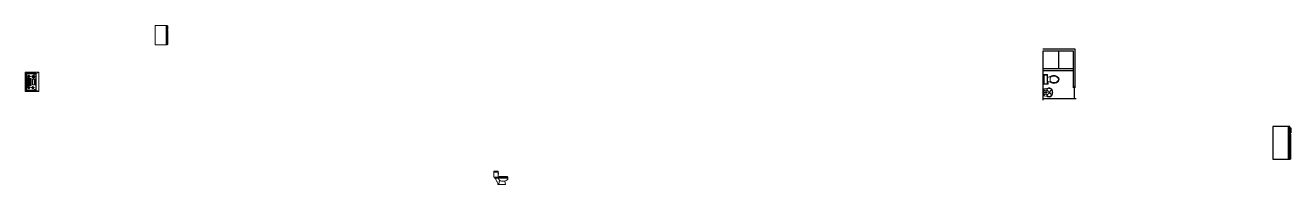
# Model space of a CAD drawing. Header units: millimetres. Extents: x -106 to 2534, y 21 to 2786.
# Drawn here: x 1062.2 to 1127.5, y 1358.9 to 1367.1 of the extents above; entities that cross this region are included whole.
import ezdxf

# ---------------------------------------------------------------- set-up
doc = ezdxf.new("R2010")
doc.units = ezdxf.units.MM
doc.layers.add('cota', color=252, linetype='Continuous', lineweight=15)
doc.layers.add('MOBILIARIO', color=132, linetype='Continuous', lineweight=20)

# ---------------------------------------------------------------- blocks, each defined once
blk = doc.blocks.new('*U89')
for p, q in [((-0.231, 0.101), (-0.184, 0.29)), ((0.162, 0.289), (-0.184, 0.29)), ((-0.132, 0.247), (-0.136, 0.251)), ((-0.132, 0.228), (-0.136, 0.224)), ((-0.03, -0.009), (-0.134, 0.121)), ((-0.127, 0.251), (-0.131, 0.255)), ((-0.125, 0.226), (-0.131, 0.22)), ((-0.109, 0.224), (-0.105, 0.22)), ((-0.108, 0.251), (-0.104, 0.255)), ((-0.104, 0.247), (-0.1, 0.251)), ((-0.104, 0.228), (-0.1, 0.224)), ((-0.014, 0.007), (0.101, 0.126)), ((0.082, 0.246), (0.078, 0.25)), ((0.082, 0.227), (0.078, 0.223)), ((0.086, 0.251), (0.082, 0.255)), ((0.086, 0.223), (0.082, 0.219)), ((0.102, 0.225), (0.109, 0.219)), ((0.105, 0.25), (0.109, 0.254)), ((0.109, 0.246), (0.113, 0.25)), ((0.109, 0.227), (0.113, 0.223)), ((0.21, 0.092), (0.162, 0.289)), ((-0.014, -0.025), (-0.113, -0.073)), ((0.003, -0.009), (0.095, -0.068))]:
    blk.add_line(p, q)
for points in [[(-0.231, 0.101, 0.010629), (-0.236, 0.093, 0.121124), (-0.253, 0.023, 0.121124), (-0.236, -0.047, 0.105167), (-0.183, -0.112, 0.08841), (-0.108, -0.152, 0.079366), (-0.014, -0.168, 0.079366), (0.081, -0.153, 0.08841), (0.156, -0.113, 0.105167), (0.21, -0.049, 0.121124), (0.227, 0.021, 0.121124), (0.21, 0.092, 0.000225), (0.21, 0.092, 0.000225)], [(-0.024, 0.182, 0.068528), (-0.097, 0.169, 0.08841), (-0.164, 0.134, 0.105167), (-0.209, 0.079, 0.121124), (-0.223, 0.023, 0.121124), (-0.209, -0.033, 0.105167), (-0.165, -0.088, 0.08841), (-0.098, -0.124, 0.079366), (-0.014, -0.138, 0.079366), (0.071, -0.125, 0.08841), (0.138, -0.089, 0.105167), (0.183, -0.035, 0.121124), (0.197, 0.022, 0.121124), (0.183, 0.078, 0.105167), (0.139, 0.133, 0.08841), (0.072, 0.169, 0.066484), (0.002, 0.182)], [(-0.13, 0.234, -0.155485), (-0.13, 0.241)], [(-0.122, 0.25, -0.155485), (-0.114, 0.25)], [(0.1, 0.249, 0.155485), (0.092, 0.249)], [(0.108, 0.233, 0.155485), (0.108, 0.241)]]:
    blk.add_lwpolyline(points, format="xyb")
blk.add_lwpolyline([(0.005, 0.245), (-0.001, 0.134, -1), (-0.022, 0.134), (-0.027, 0.245, -1)], format="xyb", close=True)
for centre, radius in [((-0.118, 0.237), 0.00528), ((-0.014, -0.009), 0.0163), ((-0.011, 0.245), 0.00446), ((0.096, 0.237), 0.00528)]:
    blk.add_circle(centre, radius)
for centre, radius, start, end in [((-0.136, 0.256), 0.00531, 351.42322, 278.17313), ((-0.136, 0.219), 0.00531, 81.42322, 8.17313), ((-0.135, 0.243), 0.00528, 342.12246, 44.79818), ((-0.135, 0.232), 0.00528, 314.79818, 17.47389), ((-0.123, 0.255), 0.00528, 224.79818, 287.47389), ((-0.118, 0.237), 0.0131, 238.76656, 287.47389), ((-0.112, 0.255), 0.00528, 252.12246, 314.79818), ((-0.112, 0.22), 0.00528, 44.79818, 107.47389), ((-0.1, 0.243), 0.00528, 134.79818, 197.47389), ((-0.1, 0.232), 0.00528, 162.12246, 224.79818), ((-0.099, 0.256), 0.00531, 261.42322, 188.17313), ((-0.118, 0.237), 0.0131, 342.12246, 17.47389), ((-0.099, 0.219), 0.00531, 171.42322, 98.17313), ((0.077, 0.255), 0.00531, 351.42322, 278.17313), ((0.077, 0.218), 0.00531, 81.42322, 8.17313), ((0.078, 0.242), 0.00528, 342.12246, 44.79818), ((0.096, 0.237), 0.0131, 162.12246, 197.47389), ((0.078, 0.231), 0.00528, 314.79818, 17.47389), ((0.09, 0.254), 0.00528, 224.79818, 287.47389), ((0.09, 0.219), 0.00528, 72.12246, 134.79818), ((0.096, 0.237), 0.0131, 252.12246, 300.82979), ((0.101, 0.254), 0.00528, 252.12246, 314.79818), ((0.113, 0.242), 0.00528, 134.79818, 197.47389), ((0.113, 0.231), 0.00528, 162.12246, 224.79818), ((0.114, 0.255), 0.00531, 261.42322, 188.17313), ((0.114, 0.218), 0.00531, 171.42322, 98.17313)]:
    blk.add_arc(centre, radius, start, end)
blk = doc.blocks.new('*U95')
at = {"color": 5}
for p, q in [((9.5, 25.9), (9.5, 29.9)), ((-10, 23.4), (-8, 23.4)), ((-10, 22.4), (-10, 23.4)), ((-7, 22.4), (-10, 22.4)), ((-8, 23.4), (-8, 23.9)), ((-7, 23.9), (-7, 22.4)), ((-4, 23.9), (-6, 17.9)), ((4, 17.9), (-4, 17.9)), ((4, 23.9), (6, 17.9))]:
    blk.add_line(p, q, dxfattribs=at)
blk.add_lwpolyline([(10.5, 23.9), (10.5, 31.9), (-10.5, 31.9), (-10.5, 23.9)], close=True, dxfattribs=at)
for points in [[(-9.5, 29.9), (-9.5, 25.9)], [(8.5, 30.9), (-8.5, 30.9)], [(-8.5, 24.9), (8.5, 24.9)]]:
    blk.add_lwpolyline(points, dxfattribs=at)
for centre, radius, start, end in [((-8.6, 30), 0.884, 81.8699, 188.1301), ((8.6, 30), 0.884, 351.8699, 98.1301), ((-8.6, 25.8), 0.884, 171.8699, 278.1301), ((3.5, 10.3), 12.2, 141.4691, 247.9714), ((4.2, 10.1), 11.3, 136.3677, 238.9468), ((0, 4), 4, 245.7318, 294.2682), ((-3.5, 10.3), 12.2, 292.0284, 38.5307), ((-4.2, 10.1), 11.3, 301.053, 43.6321), ((8.6, 25.8), 0.884, 261.8699, 8.1301), ((0, 2.9), 4, 254.8605, 285.1395)]:
    blk.add_arc(centre, radius, start, end, dxfattribs=at)
blk = doc.blocks.new('*U12')
for p, q in [((-0.696, 0.5), (0, 0.5)), ((-0.695, -0.5), (-0.696, 0.5)), ((0, 0.5), (-0.533, 0.206)), ((0, -0.5), (0, 0.5)), ((-0.695, -0.5), (0, -0.5)), ((0, -0.5), (-0.533, -0.224))]:
    blk.add_line(p, q)
at = {"color": 1}
for p, q in [((-0.644, 0.438), (-0.643, -0.452)), ((-0.134, 0.438), (-0.644, 0.438)), ((-0.624, 0.418), (-0.623, -0.432)), ((-0.154, 0.418), (-0.624, 0.418)), ((-0.444, 0.288), (-0.592, 0.288)), ((-0.562, 0.173), (-0.562, -0.007)), ((-0.562, 0.173), (-0.39, 0.173)), ((-0.542, 0.153), (-0.542, -0.007)), ((-0.542, 0.153), (-0.41, 0.153)), ((-0.542, 0.133), (-0.41, 0.133)), ((-0.542, 0.113), (-0.41, 0.113)), ((-0.542, 0.093), (-0.41, 0.093)), ((-0.542, 0.073), (-0.41, 0.073)), ((-0.542, 0.053), (-0.41, 0.053)), ((-0.542, 0.033), (-0.41, 0.033)), ((-0.542, 0.013), (-0.41, 0.013)), ((-0.518, 0.284), (-0.518, 0.358)), ((-0.518, 0.284), (-0.518, 0.21)), ((-0.41, 0.153), (-0.41, -0.007)), ((-0.39, 0.173), (-0.39, -0.007)), ((-0.273, 0.264), (-0.367, 0.264)), ((-0.332, 0.143), (-0.192, 0.143)), ((-0.332, 0.143), (-0.332, -0.007)), ((-0.273, 0.264), (-0.273, 0.358)), ((-0.273, 0.273), (-0.273, 0.179)), ((-0.273, 0.264), (-0.179, 0.265)), ((-0.192, 0.143), (-0.192, -0.007)), ((-0.153, -0.432), (-0.154, 0.418)), ((-0.133, -0.452), (-0.134, 0.438)), ((-0.643, -0.452), (-0.133, -0.452)), ((-0.623, -0.432), (-0.153, -0.432)), ((-0.517, -0.298), (-0.591, -0.298)), ((-0.561, -0.187), (-0.562, -0.007)), ((-0.561, -0.187), (-0.39, -0.187)), ((-0.541, -0.167), (-0.542, -0.007)), ((-0.542, -0.007), (-0.41, -0.007)), ((-0.542, -0.027), (-0.41, -0.027)), ((-0.542, -0.047), (-0.41, -0.047)), ((-0.542, -0.067), (-0.41, -0.067)), ((-0.542, -0.087), (-0.41, -0.087)), ((-0.542, -0.107), (-0.41, -0.107)), ((-0.542, -0.127), (-0.41, -0.127)), ((-0.541, -0.147), (-0.41, -0.147)), ((-0.541, -0.167), (-0.41, -0.167)), ((-0.517, -0.298), (-0.517, -0.224)), ((-0.517, -0.298), (-0.443, -0.298)), ((-0.517, -0.298), (-0.517, -0.372)), ((-0.41, -0.167), (-0.41, -0.007)), ((-0.39, -0.187), (-0.39, -0.007)), ((-0.304, -0.298), (-0.378, -0.298)), ((-0.332, -0.157), (-0.332, -0.007)), ((-0.332, -0.157), (-0.192, -0.157)), ((-0.304, -0.298), (-0.304, -0.224)), ((-0.304, -0.298), (-0.23, -0.298)), ((-0.304, -0.298), (-0.304, -0.372)), ((-0.192, -0.157), (-0.192, -0.007))]:
    blk.add_line(p, q, dxfattribs=at)
blk.add_lwpolyline([(-0.695, -0.224), (-0.695, 0.206), (-0.533, 0.206), (-0.533, -0.224)], close=True)
for centre, radius in [((-0.518, 0.284), 0.054), ((-0.518, 0.284), 0.044), ((-0.518, 0.284), 0.024), ((-0.273, 0.264), 0.0738), ((-0.273, 0.264), 0.0638), ((-0.273, 0.264), 0.0438), ((-0.273, 0.264), 0.0338), ((-0.223, 0.111), 0.0131), ((-0.223, 0.05), 0.0131), ((-0.223, -0.006), 0.0131), ((-0.223, -0.008), 0.0131), ((-0.517, -0.298), 0.054), ((-0.517, -0.298), 0.044), ((-0.517, -0.298), 0.024), ((-0.304, -0.298), 0.054), ((-0.304, -0.298), 0.044), ((-0.304, -0.298), 0.024), ((-0.223, -0.064), 0.0131), ((-0.223, -0.125), 0.0131)]:
    blk.add_circle(centre, radius, dxfattribs=at)
blk = doc.blocks.new('nevera de perfi')
at = {"color": 1}
for p, q in [((843.075, 530.025), (843.075, 529.025)), ((843.708, 530.025), (843.075, 530.025)), ((843.658, 529.025), (843.658, 530.025)), ((843.708, 529.025), (843.708, 530.025)), ((843.708, 529.992), (843.742, 529.992)), ((843.742, 529.992), (843.742, 529.808)), ((843.742, 529.808), (843.708, 529.808)), ((843.742, 529.758), (843.708, 529.758)), ((843.742, 529.042), (843.742, 529.758)), ((843.075, 529.025), (843.708, 529.025)), ((843.708, 529.042), (843.742, 529.042))]:
    blk.add_line(p, q, dxfattribs=at)
blk = doc.blocks.new('satitario de perfil')
at = {"layer": 'cota'}
for p, q in [((839.678, 538.103, 0.084), (839.678, 537.834, 0.084)), ((839.678, 538.075, 0.076), (839.897, 538.075, 0.076)), ((839.698, 538.122, 0.09), (839.877, 538.122, 0.09)), ((839.698, 537.815, 0.079), (839.731, 537.815, 0.002)), ((839.731, 537.757, -0.013), (839.731, 537.815, 0.002)), ((839.731, 537.815, 0.002), (839.878, 537.815, 0.002)), ((839.878, 537.815, 0.002), (839.95, 537.815, 0.002)), ((839.897, 538.103, 0.086), (839.897, 538.034, 0.086)), ((839.913, 538.034, 0.078), (839.897, 538.034, 0.086)), ((839.897, 538.034, 0.086), (839.897, 537.976, 0.086)), ((839.913, 537.976, 0.062), (839.897, 537.976, 0.086)), ((839.897, 537.976, 0.086), (839.897, 537.834, 0.086)), ((839.913, 538.034, 0.078), (839.913, 537.976, 0.078)), ((839.95, 537.815, 0.002), (840.384, 537.815, 0.002)), ((839.969, 537.844, 0.012), (840.364, 537.844, 0.012)), ((840.384, 537.824, 0.007), (840.384, 537.815, 0.002)), ((840.404, 537.795, -0.002), (840.404, 537.765)), ((839.731, 537.765), (840.404, 537.765)), ((839.909, 537.429, -0.096), (840.282, 537.429, -0.096))]:
    blk.add_line(p, q, dxfattribs=at)
at = {"layer": 'cota', "extrusion": (-0.058131, -0.275927, 0.959419)}
for p, q in [((839.95, 537.824, 0.005), (839.95, 537.815, 0.002)), ((839.972, 537.658, -0.027), (839.933, 537.429, -0.095)), ((840.24, 537.613, -0.023), (840.282, 537.429, -0.074))]:
    blk.add_line(p, q, dxfattribs=at)
for centre, radius, start, end in [((710.731, 671.28, -197.208), 0.02, 101.89684, 191.89684), ((710.787, 671.028, -197.134), 0.02, 191.89684, 281.89684), ((710.907, 671.316, -197.218), 0.02, 11.89684, 101.89684), ((710.963, 671.042, -197.218), 0.02, 281.89684, 11.89684), ((711.055, 671.05, -197.223), 0.02, 101.89684, 191.89684), ((711.441, 671.128, -197.245), 0.02, 11.89684, 101.89684), ((711.466, 671.103, -197.248), 0.02, 11.89684, 101.89684), ((710.854, 670.939, -197.208), 0.02, 191.89684, 251.46337), ((710.805, 670.791, -197.208), 0.135, 27.23647, 71.46337), ((711.243, 671.03, -197.208), 0.364, 209.1093, 231.8842), ((710.957, 670.67, -197.208), 0.0964, 353.8384, 50.18546), ((711.072, 670.657, -197.208), 0.02, 173.8384, 281.89684)]:
    blk.add_arc(centre, radius, start, end, dxfattribs=at)
for start_param, end_param in [(3.166641, 5.05793), (5.05793, 6.283185)]:
    blk.add_ellipse((840.155, 537.767, -0.015), major_axis=(0.25, -0.002, 0.015), ratio=0.68, start_param=start_param, end_param=end_param, dxfattribs=at)
blk = doc.blocks.new('*U93')
at = {"color": 1}
for p, q in [((1247.014, 1356.01), (1247.014, 1354.326)), ((1247.892, 1356.01), (1247.014, 1356.01)), ((1247.822, 1354.326), (1247.822, 1356.01)), ((1247.892, 1354.326), (1247.892, 1356.01)), ((1247.892, 1355.941), (1247.938, 1355.941)), ((1247.938, 1355.688), (1247.892, 1355.688)), ((1247.938, 1355.618), (1247.892, 1355.618)), ((1247.938, 1355.941), (1247.938, 1355.688)), ((1247.938, 1354.327), (1247.938, 1355.618)), ((1247.014, 1354.326), (1247.892, 1354.326)), ((1247.892, 1354.349), (1247.938, 1354.349))]:
    blk.add_line(p, q, dxfattribs=at)

msp = doc.modelspace()

# ---------------------------------------------------------------- linework, layer by layer
for p, q in [((1116.38, 1365.861), (1114.698, 1365.861)), ((1116.28, 1365.761), (1114.698, 1365.761)), ((1114.698, 1365.761), (1114.698, 1363.231)), ((1115.539, 1364.861), (1115.539, 1365.761)), ((1116.28, 1363.924), (1116.28, 1365.761)), ((1116.38, 1363.924), (1116.38, 1365.861)), ((1114.698, 1364.861), (1116.28, 1364.861)), ((1114.698, 1364.761), (1116.28, 1364.761)), ((1116.38, 1363.924), (1116.28, 1363.924)), ((1116.28, 1363.874), (1116.28, 1363.924)), ((1116.33, 1363.924), (1116.33, 1363.324)), ((1116.38, 1363.874), (1116.38, 1363.924)), ((1114.698, 1363.324), (1116.427, 1363.324))]:
    msp.add_line(p, q)

# ---------------------------------------------------------------- block references
msp.add_blockref('*U93', (-120.448, 5.862))
at = {"layer": 'cota'}
msp.add_blockref('*U12', (1062.922, 1364.178), dxfattribs=at)
at = {"layer": 'cota', "xscale": 0.02380952380963208, "yscale": 0.02380952380963208, "zscale": 0.02380952380963208, "rotation": 90}
msp.add_blockref('*U95', (1115.517, 1364.302), dxfattribs=at)
at = {"layer": 'cota', "rotation": 90}
msp.add_blockref('*U89', (1115.048, 1363.647), dxfattribs=at)
at = {"layer": 'MOBILIARIO'}
for name, p in [('nevera de perfi', (225.841, 837.061)), ('satitario de perfil', (246.712, 821.452))]:
    msp.add_blockref(name, p, dxfattribs=at)

doc.saveas('drawing.dxf')
